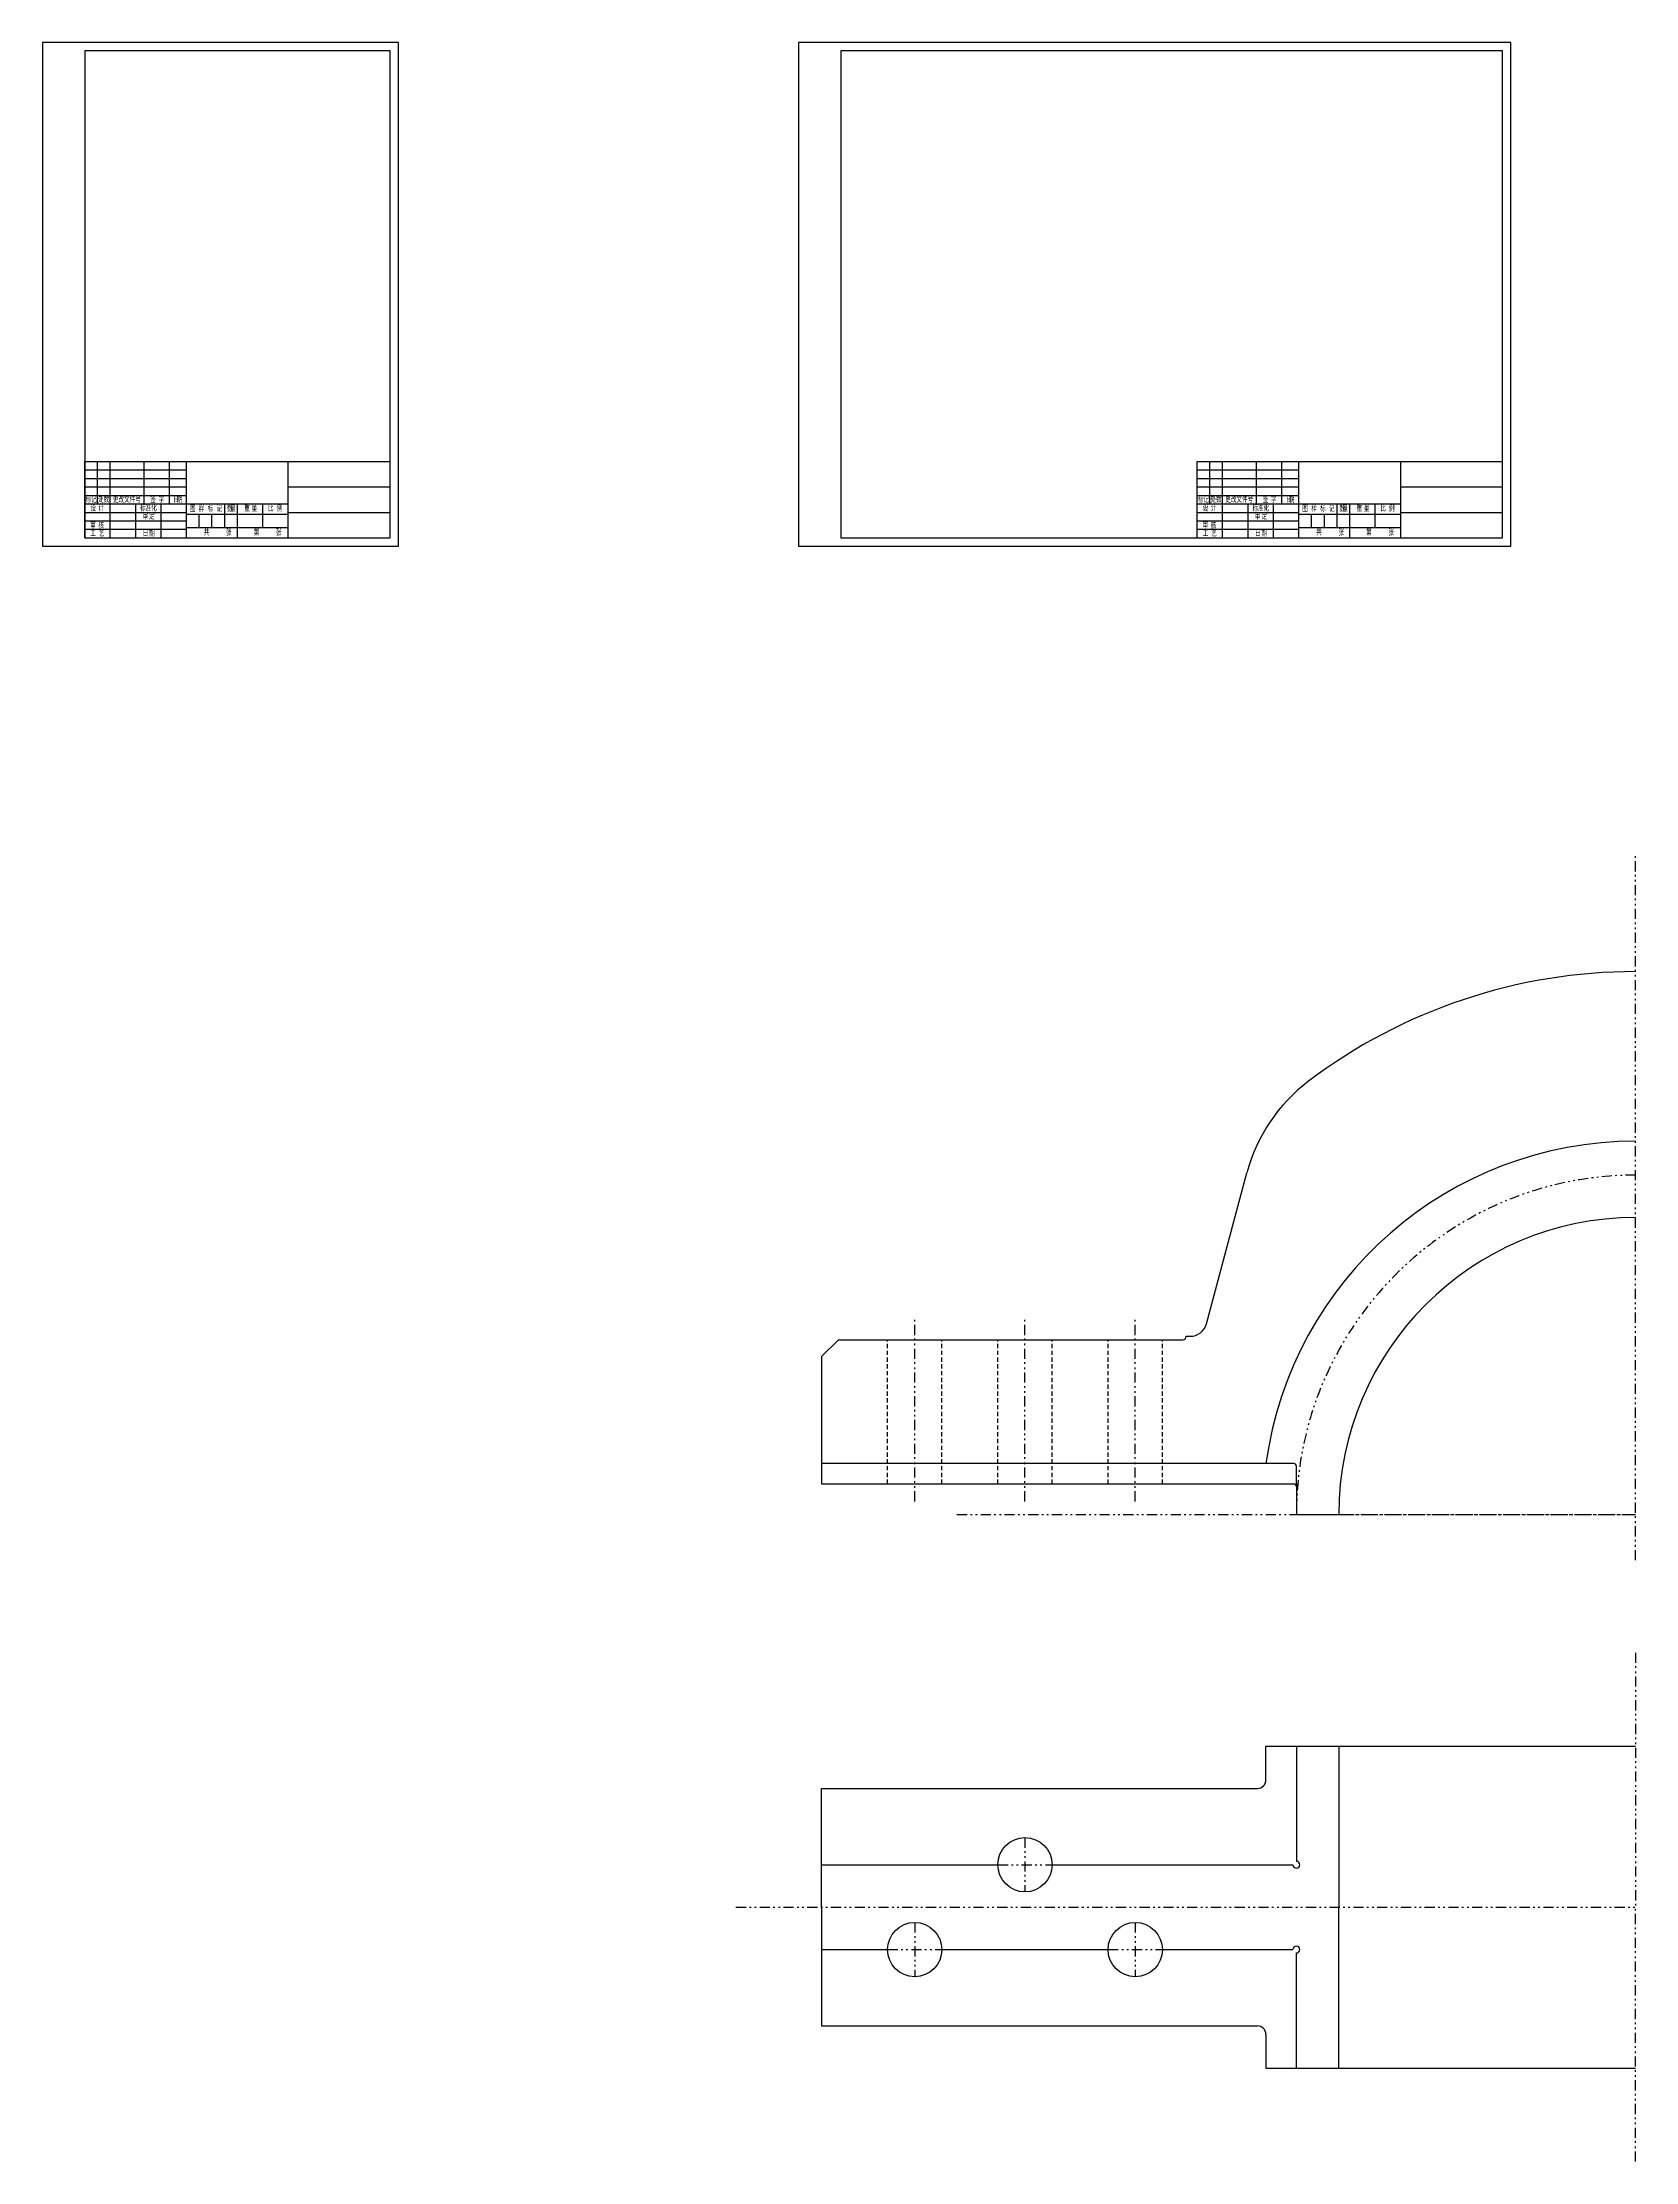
# Model space of a CAD drawing. Extents: x -49289 to -47469, y -72868 to -71618.
# Drawn here: x -49289 to -48350, y -72868 to -71618 of the extents above; entities that cross this region are included whole.
import ezdxf
from ezdxf.enums import TextEntityAlignment as Align

# ---------------------------------------------------------------- set-up
doc = ezdxf.new("R2010")
doc.units = 0
doc.header["$MEASUREMENT"] = 0
doc.linetypes.add('LINEL2', pattern=[4, 2.5, -1.5])
doc.linetypes.add('LINEL5', pattern=[14, 6, -2, 1, -2, 1, -2])
for name, color, linetype in [('L0', 7, 'CONTINUOUS'), ('L1', 7, 'CONTINUOUS'), ('L3', 4, 'CONTINUOUS'), ('L5', 3, 'LINEL5')]:
    doc.layers.add(name, color=color, linetype=linetype)
doc.layers.add('L2', color=2, linetype='LINEL2', lineweight=30)
doc.styles.add('HZ', font='ROMANS', dxfattribs={"width": 0.65, "bigfont": 'HZTXT'})

# ---------------------------------------------------------------- blocks, each defined once
blk = doc.blocks.new('TK')
at = {"layer": 'L3'}
for p, q in [((-180, 45), (0, 45)), ((-180, 0), (-180, 45)), ((-180, 40), (-120, 40)), ((-172.5, 20), (-172.5, 45)), ((-165, 0), (-165, 45)), ((-145, 20), (-145, 45)), ((-130, 20), (-130, 45)), ((-120, 0), (-120, 45)), ((-60, 0), (-60, 45)), ((-180, 35), (-120, 35)), ((-180, 30), (-120, 30)), ((-180, 25), (-120, 25)), ((-60, 30), (0, 30)), ((-180, 20), (-120, 20)), ((-180, 15), (-120, 15)), ((-150, 0), (-150, 20)), ((-135, 0), (-135, 20)), ((-120, 20), (-60, 20)), ((-120, 14), (-60, 14)), ((-112.5, 6), (-112.5, 14)), ((-105, 6), (-105, 14)), ((-97.5, 6), (-97.5, 20)), ((-90, 0), (-90, 20)), ((-75, 6), (-75, 20)), ((-60, 15), (0, 15)), ((-180, 10), (-120, 10)), ((-180, 5), (-120, 5)), ((-120, 6), (-60, 6))]:
    blk.add_line(p, q, dxfattribs=at)
at = {"layer": 'L3', "style": 'HZ', "width": 0.7}
for s, p in [('标记', (-176.3, 20.7)), ('处数', (-168.9, 20.7)), ('更改文件号', (-155.2, 20.7)), ('标准化', (-142.5, 15.6)), ('图 样 标 记', (-108.5, 15.3)), ('共     张', (-101.6, 1.3)), ('第     张', (-72.2, 1.3))]:
    blk.add_text(s, height=3.5, dxfattribs=at).set_placement(p, align=Align.CENTER)
for s, p in [('设', (-176.7, 15.6)), ('审', (-146, 10.8)), ('签', (-141.4, 20.7)), ('日', (-127.7, 20.7)), ('数', (-96.1, 15.3)), ('重', (-86, 15.5)), ('比', (-72, 15.5)), ('工', (-176.8, 0.8)), ('审', (-176.8, 5.5)), ('日', (-145.9, 0.8))]:
    blk.add_text(s, height=3.5, dxfattribs=at).set_placement(p)
for s, p in [('计', (-168.7, 15.6)), ('定', (-138.8, 10.8)), ('字', (-133.2, 20.7)), ('期', (-122.6, 20.7)), ('量', (-91.1, 15.3)), ('量', (-78.4, 15.5)), ('例', (-63.6, 15.5)), ('核', (-168.7, 5.5)), ('艺', (-168.4, 0.8)), ('期', (-138.8, 0.8))]:
    blk.add_text(s, height=3.5, dxfattribs=at).set_placement(p, align=Align.RIGHT)

msp = doc.modelspace()

# ---------------------------------------------------------------- linework, layer by layer
at = {"layer": 'L0'}
for p, q in [((-48603, -72373.7), (-48579.2, -72284.7)), ((-48830, -72393.1), (-48820, -72383.1)), ((-48820, -72383.1), (-48617, -72383.1)), ((-48615, -72381.1), (-48615, -72381.1)), ((-48615, -72381.1), (-48612.7, -72381.1)), ((-48830, -72393.1), (-48830, -72468.1)), ((-48551.5, -72456.1), (-48830, -72456.1)), ((-48550, -72468.1), (-48550, -72457.6)), ((-48830, -72468.1), (-48551.5, -72468.1)), ((-48550, -72468.1), (-48550, -72469.6)), ((-48550, -72469.6), (-48550, -72486.1)), ((-48550, -72486.1), (-48525, -72486.1)), ((-48568, -72642.6), (-48568, -72622.6)), ((-48568, -72622.6), (-48350, -72622.6)), ((-48550, -72622.6), (-48550, -72690.6)), ((-48525, -72622.6), (-48525, -72717.6)), ((-48830, -72717.6), (-48830, -72647.6)), ((-48830, -72647.6), (-48573, -72647.6)), ((-48830, -72717.6), (-48830, -72692.6)), ((-48830, -72692.6), (-48726, -72692.6)), ((-48694, -72692.6), (-48552, -72692.6)), ((-48830, -72717.6), (-48830, -72787.6)), ((-48830, -72717.6), (-48830, -72742.6)), ((-48525, -72812.6), (-48525, -72717.6)), ((-48830, -72742.6), (-48791, -72742.6)), ((-48759, -72742.6), (-48661, -72742.6)), ((-48629, -72742.6), (-48552, -72742.6)), ((-48550, -72812.6), (-48550, -72744.6)), ((-48830, -72787.6), (-48573, -72787.6)), ((-48568, -72792.6), (-48568, -72812.6)), ((-48568, -72812.6), (-48350, -72812.6))]:
    msp.add_line(p, q, dxfattribs=at)
for centre in [(-48710, -72692.6), (-48775, -72742.6), (-48645, -72742.6)]:
    msp.add_circle(centre, 16, dxfattribs=at)
for centre, radius, start, end in [((-48350, -72486.1), 320, 90, 127.0528), ((-48482.6, -72310.6), 100, 127.0528, 165), ((-48350, -72486.1), 220, 90, 172.1625), ((-48350, -72486.1), 175, 90, 180), ((-48612.7, -72371.1), 10, 270, 345), ((-48617, -72381.1), 2, 270, 0), ((-48551.5, -72457.6), 1.5, 0, 90), ((-48551.5, -72469.6), 1.5, 0, 90), ((-48573, -72642.6), 5, 270, 0), ((-48550, -72692.6), 2, 180, 90), ((-48550, -72742.6), 2, 270, 180), ((-48573, -72792.6), 5, 360, 90)]:
    msp.add_arc(centre, radius, start, end, dxfattribs=at)
at = {"layer": 'L1'}
for points in [[(-49289.3, -71915.4), (-49079.3, -71915.4), (-49079.3, -71618.4), (-49289.3, -71618.4)], [(-48843.5, -71915.4), (-48423.5, -71915.4), (-48423.5, -71618.4), (-48843.5, -71618.4)]]:
    msp.add_lwpolyline(points, close=True, dxfattribs=at)
at = {"layer": 'L2'}
for p, q in [((-48791, -72468.1), (-48791, -72383.1)), ((-48759, -72468.1), (-48759, -72383.1)), ((-48726, -72468.1), (-48726, -72383.1)), ((-48694, -72468.1), (-48694, -72383.1)), ((-48661, -72468.1), (-48661, -72383.1)), ((-48629, -72468.1), (-48629, -72383.1))]:
    msp.add_line(p, q, dxfattribs=at)
at = {"layer": 'L3'}
for points in [[(-49264.3, -71910.4), (-49084.3, -71910.4), (-49084.3, -71623.4), (-49264.3, -71623.4)], [(-48818.5, -71910.4), (-48428.5, -71910.4), (-48428.5, -71623.4), (-48818.5, -71623.4)]]:
    msp.add_lwpolyline(points, close=True, dxfattribs=at)
at = {"layer": 'L5'}
for p, q in [((-48350, -72513.1), (-48350, -72097.8)), ((-48775, -72478.4), (-48775, -72370.9)), ((-48710, -72478.4), (-48710, -72370.9)), ((-48645, -72478.4), (-48645, -72370.9)), ((-48750.1, -72486.1), (-48350, -72486.1)), ((-48550, -72486.1), (-48350, -72486.1)), ((-48350, -72567.6), (-48350, -72717.6)), ((-48710, -72676.6), (-48710, -72708.6)), ((-48726, -72692.6), (-48694, -72692.6)), ((-48880.4, -72717.6), (-48350, -72717.6)), ((-48775, -72726.6), (-48775, -72758.6)), ((-48645, -72726.6), (-48645, -72758.6)), ((-48350, -72867.6), (-48350, -72717.6)), ((-48791, -72742.6), (-48759, -72742.6)), ((-48661, -72742.6), (-48629, -72742.6))]:
    msp.add_line(p, q, dxfattribs=at)
msp.add_arc((-48350, -72486.1), 200, 90, 180, dxfattribs=at)

# ---------------------------------------------------------------- block references
at = {"layer": 'L1'}
for p in [(-49084.3, -71910.4), (-48428.5, -71910.4)]:
    msp.add_blockref('TK', p, dxfattribs=at)

doc.saveas('drawing.dxf')
